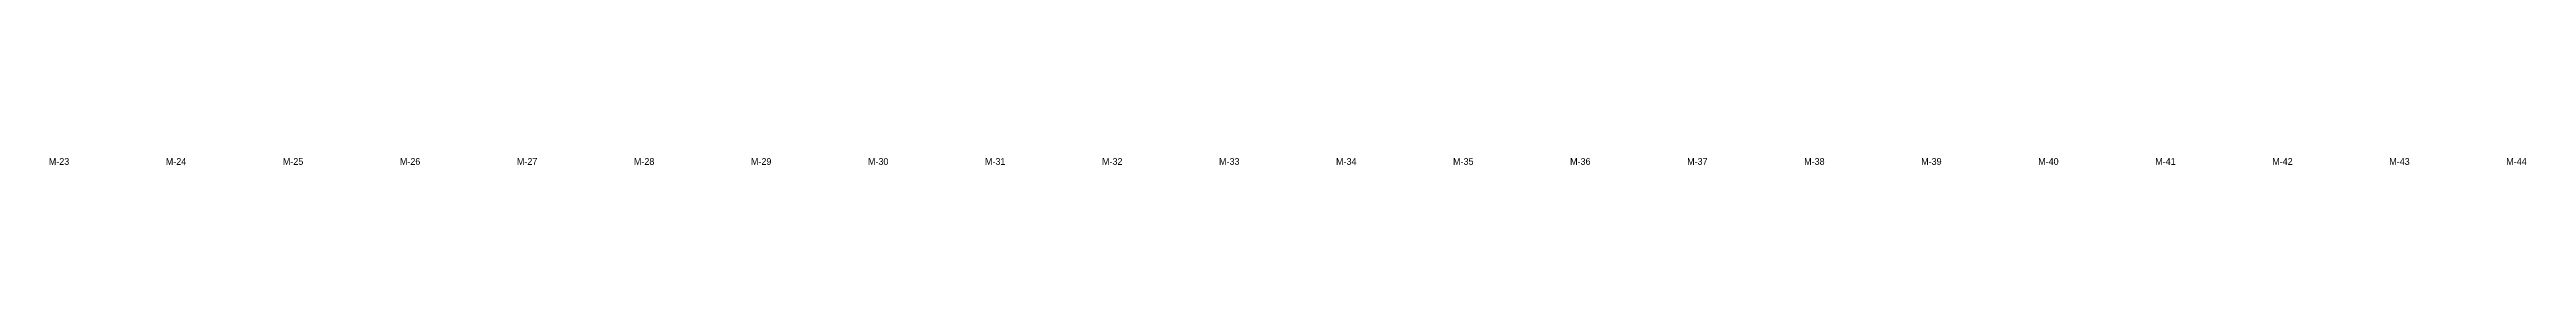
# Model space of a CAD drawing. Header units: metres. Extents: x 261.3 to 349, y -132.1 to -56.9.
# Drawn here: x 272.68 to 294.82, y -76.56 to -76.49 of the extents above; entities that cross this region are included whole.
import ezdxf
from ezdxf.enums import TextEntityAlignment as Align

# ---------------------------------------------------------------- set-up
doc = ezdxf.new("R2010")
doc.units = ezdxf.units.M
doc.layers.add('PLAN-CORTE-TEXTOS', color=5, linetype='Continuous')

msp = doc.modelspace()

# ---------------------------------------------------------------- texts
at = {"layer": 'PLAN-CORTE-TEXTOS'}
for s, p in [('M-23', (272.769, -76.525)), ('M-24', (273.815, -76.525)), ('M-25', (274.861, -76.525)), ('M-26', (275.907, -76.525)), ('M-27', (276.953, -76.525)), ('M-28', (277.999, -76.525)), ('M-29', (279.045, -76.525)), ('M-30', (280.091, -76.525)), ('M-31', (281.137, -76.525)), ('M-32', (282.183, -76.525)), ('M-33', (283.229, -76.525)), ('M-34', (284.275, -76.525)), ('M-35', (285.321, -76.525)), ('M-36', (286.367, -76.525)), ('M-37', (287.413, -76.525)), ('M-38', (288.459, -76.525)), ('M-39', (289.505, -76.525)), ('M-40', (290.551, -76.525)), ('M-41', (291.597, -76.525)), ('M-42', (292.643, -76.525)), ('M-43', (293.689, -76.525)), ('M-44', (294.735, -76.525))]:
    msp.add_text(s, height=0.06, dxfattribs=at).set_placement(p, align=Align.MIDDLE_CENTER)

doc.saveas('drawing.dxf')
